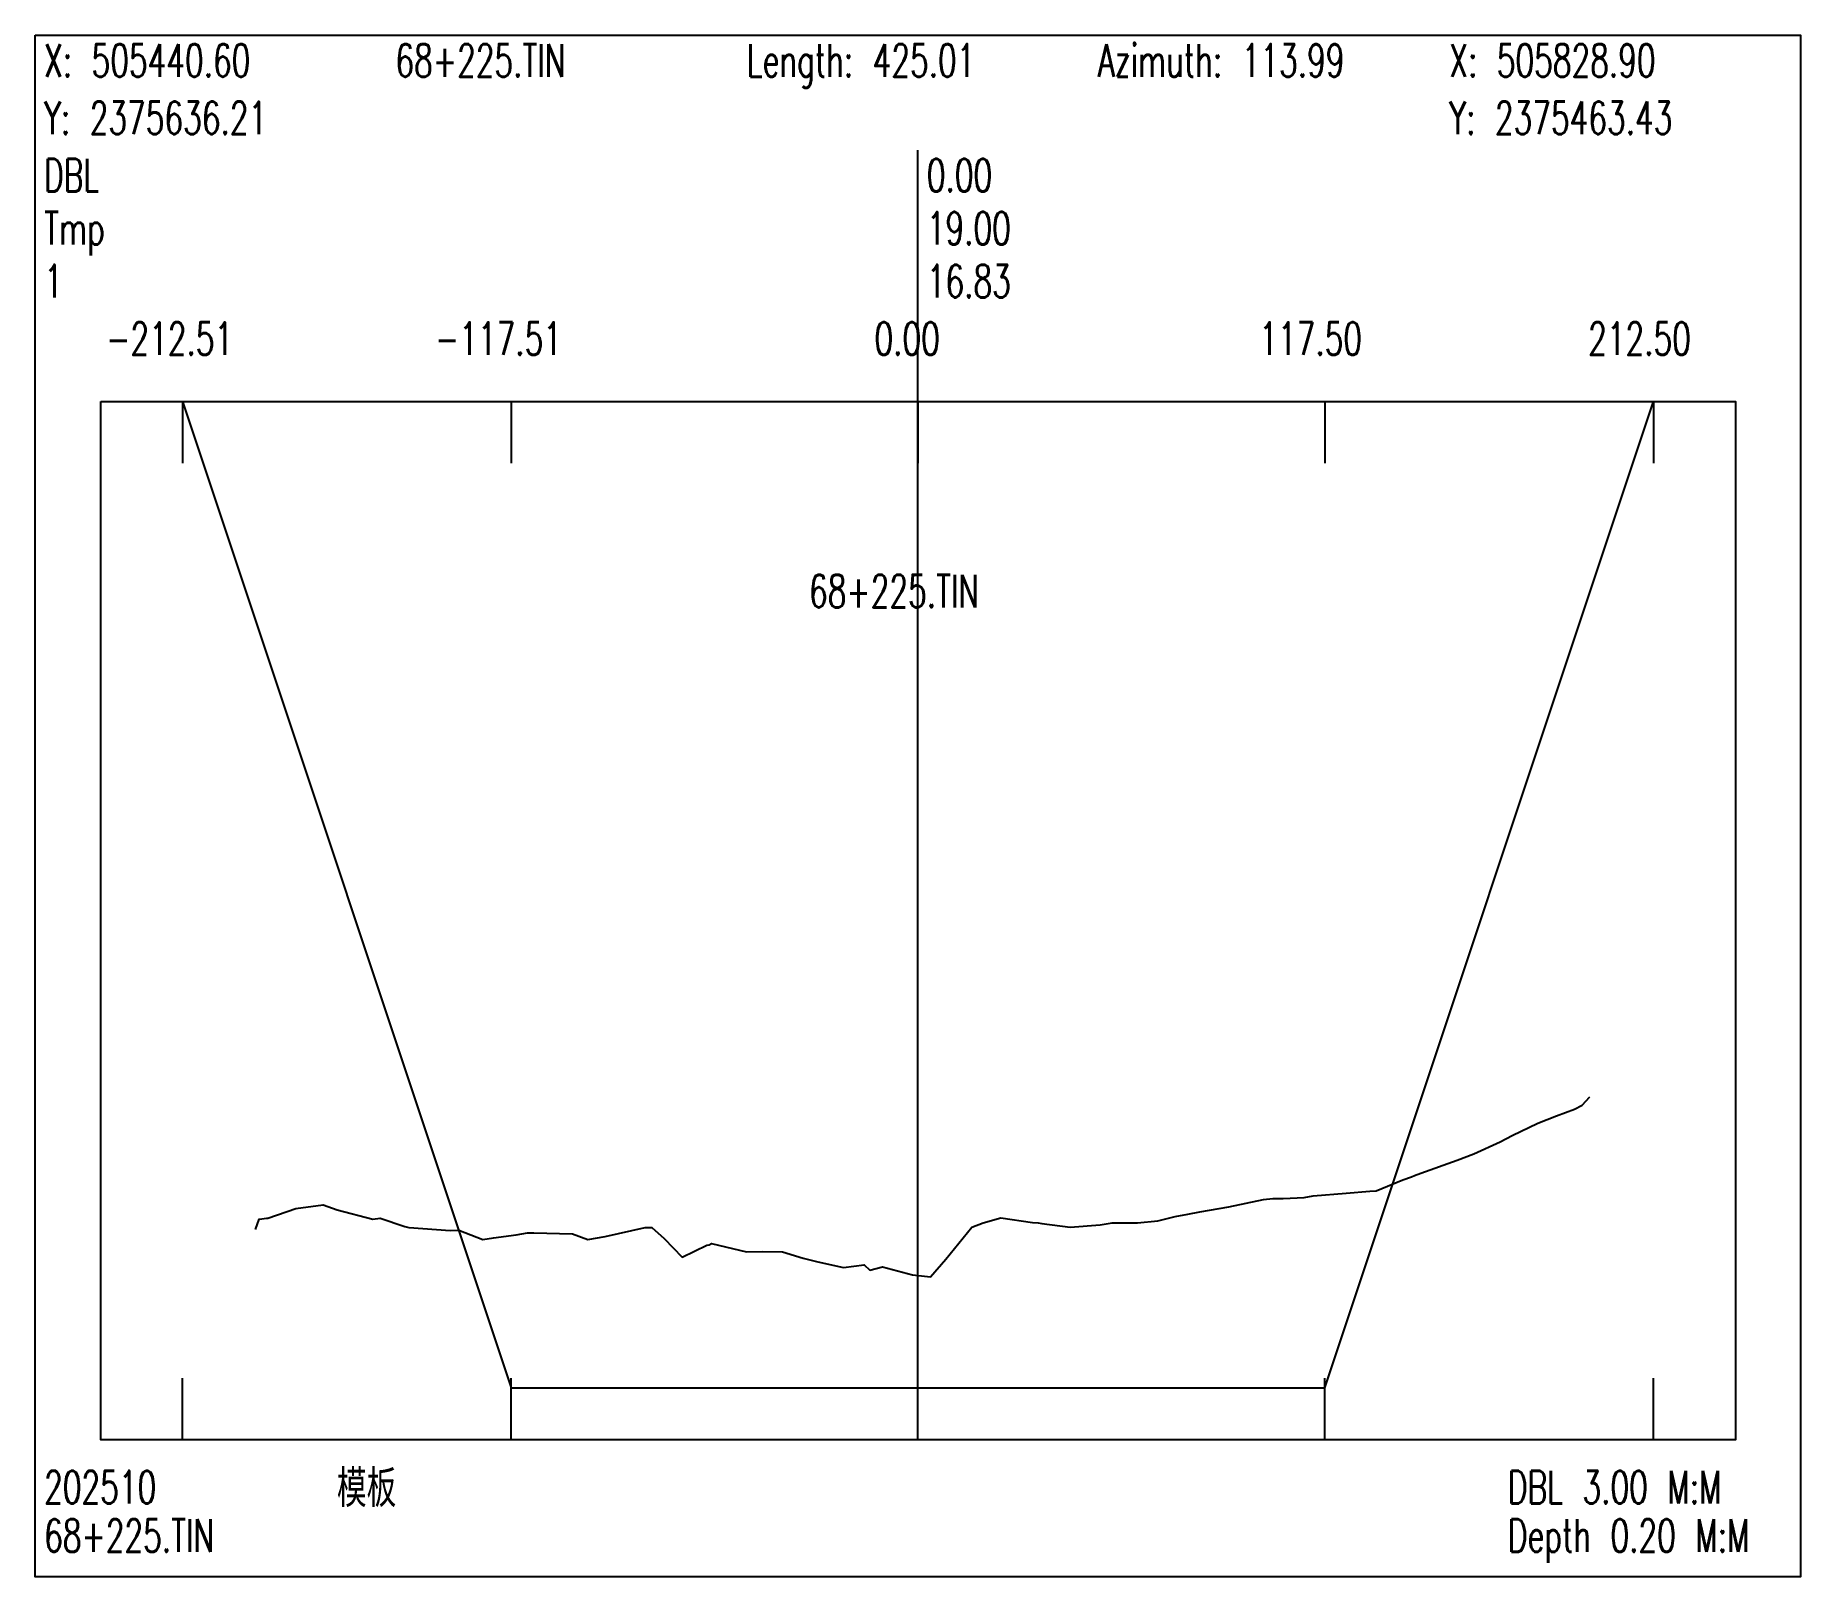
# Model space of a CAD drawing. Extents: x 1 to 171, y -4306 to 0.
# Drawn here: x 1 to 171, y -2969.5 to -2821.1 of the extents above; entities that cross this region are included whole.
import ezdxf

# ---------------------------------------------------------------- set-up
doc = ezdxf.new("R2010")
doc.units = 0
doc.header["$MEASUREMENT"] = 0
doc.layers.add('LABELS', color=7, linetype='Continuous')
doc.layers.add('XSECTION', color=7, linetype='Continuous')
doc.styles.get("Standard").update_dxf_attribs({"font": 'txt.shx'})

msp = doc.modelspace()

# ---------------------------------------------------------------- texts
at = {"layer": 'LABELS', "color": 0, "width": 0.666667}
for s, height, p in [('X: 505440.60', 3.1482, (1.85, -2825.05)), ('68+225.TIN', 3.148, (35.68, -2825.05)), ('Length: 425.01', 3.1482, (69.51, -2825.05)), ('Azimuth: 113.99', 3.1482, (103.34, -2825.05)), ('X: 505828.90', 3.1482, (137.17, -2825.05)), ('Y: 2375636.21', 3.1482, (1.85, -2830.58)), ('Y: 2375463.43', 3.1482, (137.17, -2830.58)), ('DBL', 3.148, (1.85, -2836.11)), ('0.00', 3.148, (86.85, -2836.11)), ('0.00', 3.148, (86.85, -2836.11)), ('Tmp', 3.148, (1.85, -2841.21)), ('19.00', 3.148, (86.85, -2841.21)), ('19.00', 3.148, (86.85, -2841.21)), ('-212.51', 3.148, (7.82, -2851.84)), ('-117.51', 3.148, (39.49, -2851.84)), ('0.00', 3.148, (81.81, -2851.84)), ('117.50', 3.148, (118.87, -2851.84)), ('212.50', 3.148, (150.54, -2851.84)), ('68+225.TIN', 3.148, (75.51, -2876.16)), ('模板', 3.148, (30.04, -2962.47)), ('DBL 3.00 M:M', 3.1482, (142.81, -2962.47)), ('68+225.TIN', 3.148, (1.85, -2967.14)), ('Depth 0.20 M:M', 3.1482, (142.81, -2967.14))]:
    msp.add_text(s, height=height, dxfattribs=at).set_placement(p)
at = {"layer": 'LABELS', "color": 1, "width": 0.666667}
for s, height, p in [('1', 3.15, (1.85, -2846.31)), ('16.83', 3.148, (86.85, -2846.31)), ('16.83', 3.148, (86.85, -2846.31)), ('202510', 3.148, (1.85, -2962.47))]:
    msp.add_text(s, height=height, dxfattribs=at).set_placement(p)

# ---------------------------------------------------------------- linework, layer by layer
at = {"layer": 'XSECTION', "color": 0, "linetype": 'Continuous'}
for points in [[(1, -2821.05), (171, -2821.05), (171, -2969.52), (1, -2969.52), (1, -2821.05)], [(86, -2956.34), (86, -2832.11)], [(86, -2956.34), (86, -2832.11)], [(7.3, -2856.34), (164.71, -2856.34), (164.71, -2956.34), (7.3, -2956.34), (7.3, -2856.34)], [(15.17, -2856.34), (15.17, -2862.28)], [(15.17, -2856.34), (46.83, -2951.34)], [(15.17, -2856.34), (46.83, -2951.34)], [(46.83, -2856.34), (46.83, -2862.28)], [(86, -2856.34), (86, -2862.28)], [(125.17, -2856.34), (125.17, -2862.28)], [(125.17, -2951.34), (156.84, -2856.34)], [(125.17, -2951.34), (156.84, -2856.34)], [(156.84, -2856.34), (156.84, -2862.28)], [(15.17, -2956.34), (15.17, -2950.4)], [(46.83, -2956.34), (46.83, -2950.4)], [(86, -2956.34), (86, -2950.4)], [(125.17, -2956.34), (125.17, -2950.4)], [(156.84, -2956.34), (156.84, -2950.4)], [(46.83, -2951.34), (86, -2951.34)], [(46.83, -2951.34), (46.83, -2951.34)], [(46.83, -2951.34), (86, -2951.34)], [(86, -2951.34), (125.17, -2951.34)], [(86, -2951.34), (125.17, -2951.34)], [(125.17, -2951.34), (125.17, -2951.34)]]:
    msp.add_lwpolyline(points, dxfattribs=at)
at = {"layer": 'XSECTION', "color": 1, "linetype": 'Continuous'}
msp.add_lwpolyline([(22.19, -2936.09), (22.57, -2935.09), (23.29, -2934.99), (23.38, -2934.99), (26.09, -2934.04), (28.72, -2933.69), (30.08, -2934.19), (33.49, -2935.09), (34.21, -2934.99), (36.6, -2935.79), (36.96, -2935.89), (36.99, -2935.89), (40.94, -2936.19), (41.77, -2936.14), (44.11, -2937.04), (45.12, -2936.89), (47.3, -2936.59), (48.39, -2936.39), (49, -2936.39), (52.72, -2936.49), (54.21, -2937.04), (55.89, -2936.74), (59.74, -2935.89), (60.38, -2935.89), (61.55, -2936.94), (63.28, -2938.74), (65.68, -2937.59), (65.9, -2937.54), (66.11, -2937.44), (69.48, -2938.24), (71.05, -2938.19), (72.94, -2938.24), (74.94, -2938.84), (76.34, -2939.19), (78.83, -2939.74), (80.82, -2939.49), (81.36, -2939.99), (82.57, -2939.69), (85.48, -2940.44), (87.19, -2940.64), (88.69, -2938.94), (91.19, -2935.84), (92.29, -2935.44), (93.97, -2934.94), (97.04, -2935.39), (97.58, -2935.44), (97.94, -2935.49), (100.64, -2935.84), (103.53, -2935.64), (104.69, -2935.44), (107.15, -2935.44), (109.09, -2935.24), (110.77, -2934.84), (111.98, -2934.59), (113.13, -2934.39), (115.93, -2933.89), (119.26, -2933.19), (120.18, -2933.09), (121.16, -2933.09), (123.18, -2932.99), (124.05, -2932.84), (127.24, -2932.59), (129.52, -2932.39), (130.12, -2932.34), (132.7, -2931.29), (133.51, -2930.99), (133.81, -2930.89), (134.42, -2930.64), (137.91, -2929.39), (139.54, -2928.79), (142.07, -2927.64), (143.23, -2927.04), (145.68, -2925.84), (147.5, -2925.14), (149.21, -2924.49), (149.96, -2924.09), (150.71, -2923.29)], dxfattribs=at)

msp.set_redraw_order([(e.dxf.handle, doc.entitydb.next_handle()) for e in msp.query("TEXT MTEXT ATTDEF DIMENSION ARC_DIMENSION")])  # texts and dimensions are drawn at this point

doc.saveas('drawing.dxf')
